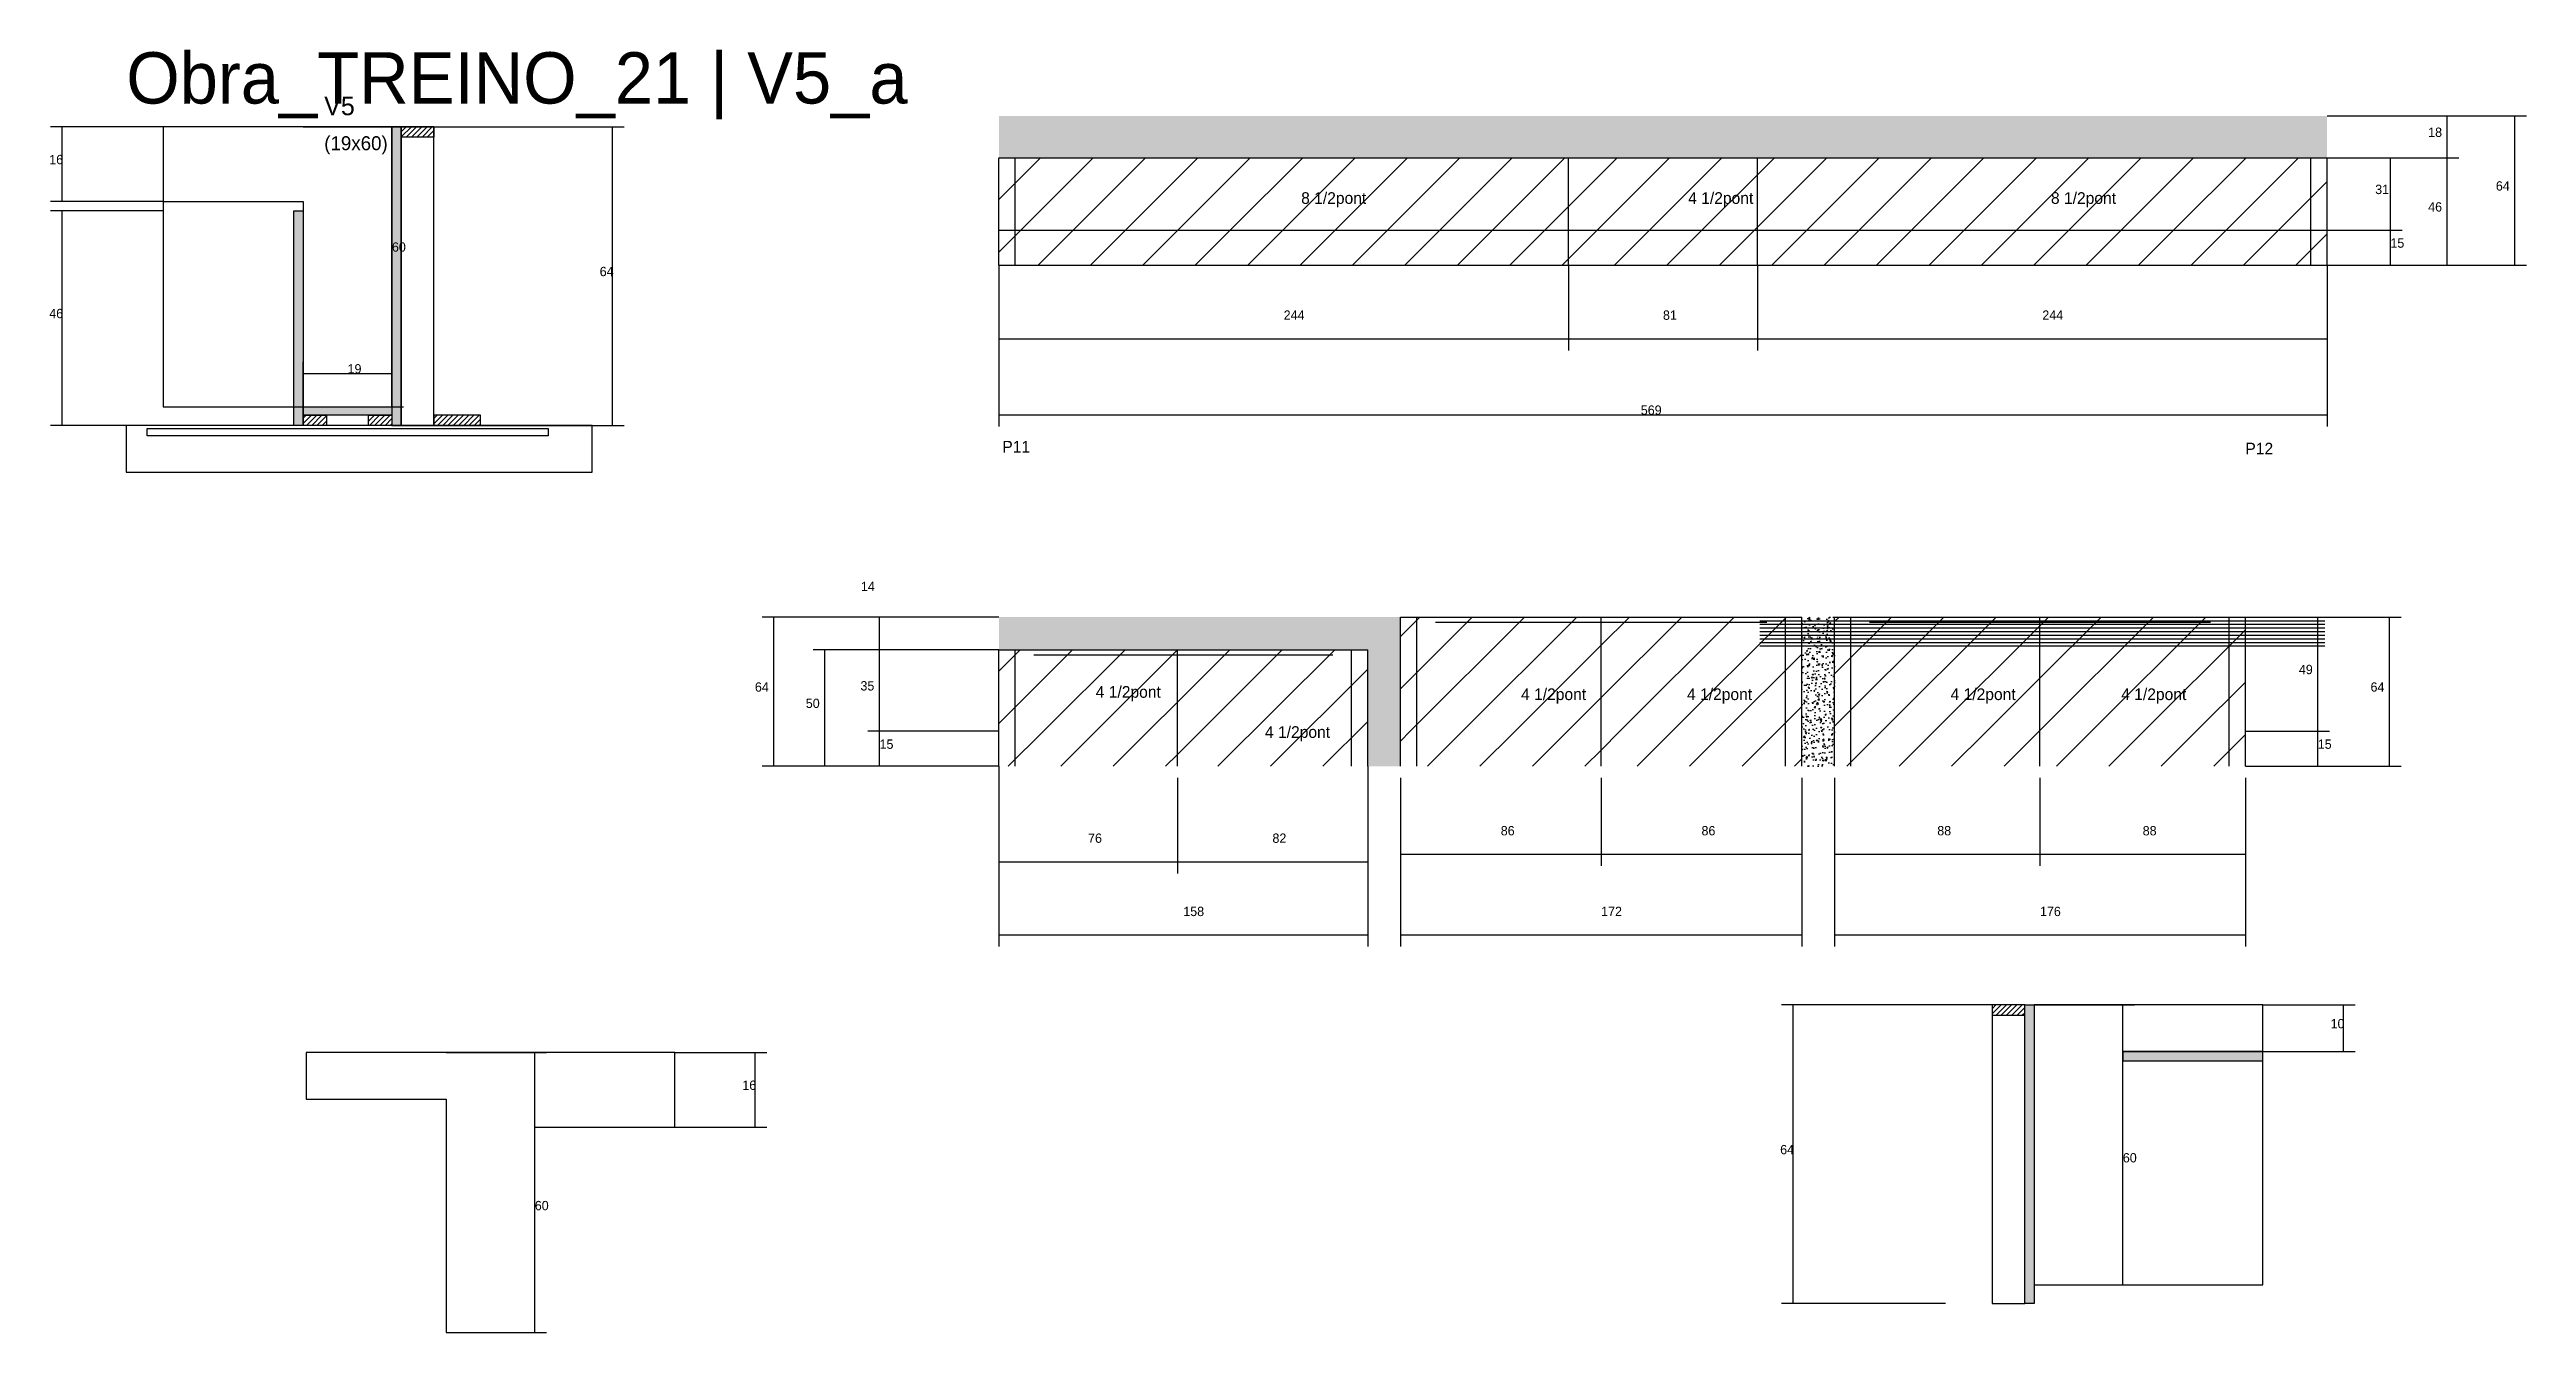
# Model space of a CAD drawing. Header units: metres. Extents: x -41 to 34840, y -36000 to 1848.
# Drawn here: x 5847 to 6908, y -20387 to -19837 of the extents above; entities that cross this region are included whole.
import ezdxf

# ---------------------------------------------------------------- set-up
doc = ezdxf.new("R2010")
doc.units = ezdxf.units.M
for name, color, linetype in [('barrote', 126, 'Continuous'), ('CONCRETO', 251, 'Continuous'), ('COTA', 4, 'Continuous'), ('Cota Seção (2x)', 4, 'Continuous'), ('Hachura', 253, 'Continuous'), ('LABEL_ID', 3, 'Continuous'), ('Madeira', 126, 'Continuous'), ('NOMENCLATURA', 7, 'Continuous'), ('Painéis', 200, 'Continuous'), ('SARR_2.2x7', 40, 'Continuous'), ('SCO-___-LAJ', 4, 'Continuous'), ('Texto Seção', 7, 'Continuous')]:
    doc.layers.add(name, color=color, linetype=linetype)

msp = doc.modelspace()

# ---------------------------------------------------------------- texts
at = {"layer": 'COTA'}
for s, p in [('18', (6866.1, -19874.3)), ('16', (5847, -19886)), ('31', (6843.4, -19898.8)), ('64', (6895.1, -19897.3)), ('46', (6866.1, -19906.3)), ('15', (6849.9, -19921.8)), ('64', (6082.8, -19934)), ('46', (5847, -19952)), ('244', (6375.8, -19952.7)), ('81', (6538.3, -19952.7)), ('244', (6700.8, -19952.7)), ('569', (6528.8, -19993.4)), ('14', (6194.7, -20069)), ('49', (6810.7, -20104.6)), ('64', (6149.3, -20112.1)), ('50', (6171.1, -20119.1)), ('35', (6194.5, -20111.6)), ('64', (6841.4, -20112.1)), ('15', (6202.7, -20136.6)), ('15', (6818.8, -20136.6)), ('86', (6468.8, -20173.7)), ('86', (6554.8, -20173.7)), ('88', (6655.8, -20173.7)), ('88', (6743.8, -20173.7)), ('76', (6292, -20176.9)), ('82', (6371, -20176.9)), ('158', (6332.8, -20208.3)), ('172', (6511.8, -20208.3)), ('176', (6699.8, -20208.3)), ('10', (6824.3, -20256.4)), ('16', (6143.9, -20282.8)), ('64', (6588.5, -20310.4))]:
    msp.add_text(s, height=4, dxfattribs=at).set_placement(p)
at = {"layer": 'Cota Seção (2x)'}
for s, p in [('60', (5993.8, -19923.5)), ('19', (5974.8, -19975.7)), ('60', (6735.3, -20313.9)), ('60', (6055, -20334.4))]:
    msp.add_text(s, height=4, dxfattribs=at).set_placement(p)
at = {"layer": 'LABEL_ID'}
msp.add_text('Obra_TREINO_21 | V5_a', height=22, dxfattribs=at).set_placement((5880, -19860))
at = {"layer": 'NOMENCLATURA'}
for s, p in [('8 1/2pont', (6383.3, -19903)), ('4 1/2pont', (6549.1, -19903)), ('8 1/2pont', (6704.5, -19903)), ('P11', (6255.3, -20009.6)), ('P12', (6787.8, -20010.4)), ('4 1/2pont', (6295.3, -20114.7)), ('4 1/2pont', (6477.5, -20115.7)), ('4 1/2pont', (6548.6, -20115.7)), ('4 1/2pont', (6661.5, -20115.7)), ('4 1/2pont', (6734.6, -20115.7)), ('4 1/2pont', (6367.8, -20131.9))]:
    msp.add_text(s, height=5, dxfattribs=at).set_placement(p)
at = {"layer": 'Texto Seção'}
for s, height, p in [('V5', 8, (5964.8, -19865)), ('(19x60)', 6, (5964.8, -19880))]:
    msp.add_text(s, height=height, dxfattribs=at).set_placement(p)

# ---------------------------------------------------------------- hatches: boundary and pattern name
at = {"layer": 'COTA'}
h = msp.add_hatch(dxfattribs=at)
h.set_pattern_fill('AR-CONC', scale=0.03)
h.paths.add_polyline_path([(6253.8, -19865.3), (6253.8, -19883.3), (6822.8, -19883.3), (6822.8, -19865.3)])
h = msp.add_hatch(dxfattribs=at)
h.set_pattern_fill('AR-CONC', scale=0.03)
h.paths.add_polyline_path([(6411.8, -20144.1), (6425.8, -20144.1), (6425.8, -20080.1), (6253.8, -20080.1), (6253.8, -20094.1), (6411.8, -20094.1)])
h = msp.add_hatch(dxfattribs=at)
h.set_pattern_fill('AR-CONC', scale=0.03)
h.paths.add_polyline_path([(6597.8, -20144.1), (6611.8, -20144.1), (6611.8, -20080.1), (6597.8, -20080.1)])
at = {"layer": 'Hachura'}
h = msp.add_hatch(color=8, dxfattribs=at)
h.dxf.hatch_style = 1
h.paths.add_polyline_path([(5997.8, -19870), (5993.8, -19870), (5993.8, -19870), (5993.8, -19998), (5993.8, -19998), (5997.8, -19998), (5997.8, -19998), (5997.8, -19870)])
h = msp.add_hatch(dxfattribs=at)
h.set_pattern_fill('ANSI31', scale=0.5)
h.paths.add_polyline_path([(6011.8, -19870), (6011.8, -19874.4), (6011.8, -19874.4), (5997.8, -19874.4), (5997.8, -19874.4), (5997.8, -19870), (5997.8, -19870), (6011.8, -19870)])
h = msp.add_hatch(dxfattribs=at)
h.set_pattern_fill('ANSI31', scale=5)
h.paths.add_polyline_path([(6497.8, -19914.3), (6497.8, -19883.3), (6253.8, -19883.3), (6253.8, -19914.3)])
h = msp.add_hatch(dxfattribs=at)
h.set_pattern_fill('ANSI31', scale=5)
h.paths.add_polyline_path([(6578.8, -19914.3), (6578.8, -19883.3), (6497.8, -19883.3), (6497.8, -19914.3)])
h = msp.add_hatch(dxfattribs=at)
h.set_pattern_fill('ANSI31', scale=5)
h.paths.add_polyline_path([(6822.8, -19914.3), (6822.8, -19883.3), (6578.8, -19883.3), (6578.8, -19914.3)])
h = msp.add_hatch(color=8, dxfattribs=at)
h.dxf.hatch_style = 1
h.paths.add_polyline_path([(5951.8, -19906), (5955.8, -19906), (5955.8, -19906), (5955.8, -19998), (5955.8, -19998), (5951.8, -19998), (5951.8, -19998), (5951.8, -19906)])
h = msp.add_hatch(dxfattribs=at)
h.set_pattern_fill('ANSI31', scale=5)
h.paths.add_polyline_path([(6253.8, -19914.3), (6253.8, -19929.3), (6497.8, -19929.3), (6497.8, -19914.3)])
h = msp.add_hatch(dxfattribs=at)
h.set_pattern_fill('ANSI31', scale=5)
h.paths.add_polyline_path([(6578.8, -19929.3), (6578.8, -19914.3), (6497.8, -19914.3), (6497.8, -19929.3)])
h = msp.add_hatch(dxfattribs=at)
h.set_pattern_fill('ANSI31', scale=5)
h.paths.add_polyline_path([(6578.8, -19914.3), (6578.8, -19929.3), (6822.8, -19929.3), (6822.8, -19914.3)])
h = msp.add_hatch(color=8, dxfattribs=at)
h.dxf.hatch_style = 1
h.paths.add_polyline_path([(5955.8, -19993.6), (5955.8, -19990), (5955.8, -19990), (5993.8, -19990), (5993.8, -19990), (5993.8, -19993.6), (5993.8, -19993.6), (5955.8, -19993.6)])
h = msp.add_hatch(dxfattribs=at)
h.set_pattern_fill('ANSI31', scale=0.5)
h.paths.add_polyline_path([(5955.8, -19998), (5955.8, -19993.6), (5955.8, -19993.6), (5965.8, -19993.6), (5965.8, -19993.6), (5965.8, -19998), (5965.8, -19998), (5955.8, -19998)])
h = msp.add_hatch(dxfattribs=at)
h.set_pattern_fill('ANSI31', scale=0.5)
h.paths.add_polyline_path([(5983.8, -19998), (5983.8, -19993.6), (5983.8, -19993.6), (5993.8, -19993.6), (5993.8, -19993.6), (5993.8, -19998), (5993.8, -19998), (5983.8, -19998)])
h = msp.add_hatch(dxfattribs=at)
h.set_pattern_fill('ANSI31', scale=0.5)
h.paths.add_polyline_path([(6031.8, -19998), (6031.8, -19993.6), (6031.8, -19993.6), (6011.8, -19993.6), (6011.8, -19993.6), (6011.8, -19998), (6011.8, -19998), (6031.8, -19998)])
h = msp.add_hatch(dxfattribs=at)
h.set_pattern_fill('ANSI31', scale=5)
h.paths.add_polyline_path([(6425.8, -20080.1), (6425.8, -20129.1), (6511.8, -20129.1), (6511.8, -20080.1)])
h = msp.add_hatch(dxfattribs=at)
h.set_pattern_fill('ANSI31', scale=5)
h.paths.add_polyline_path([(6511.8, -20080.1), (6511.8, -20129.1), (6597.8, -20129.1), (6597.8, -20080.1)])
h = msp.add_hatch(dxfattribs=at)
h.set_pattern_fill('ANSI31', scale=5)
h.paths.add_polyline_path([(6699.8, -20129.1), (6699.8, -20080.1), (6611.8, -20080.1), (6611.8, -20129.1)])
h = msp.add_hatch(dxfattribs=at)
h.set_pattern_fill('ANSI31', scale=5)
h.paths.add_polyline_path([(6787.8, -20129.1), (6787.8, -20080.1), (6699.8, -20080.1), (6699.8, -20129.1)])
h = msp.add_hatch(dxfattribs=at)
h.set_pattern_fill('ANSI31', scale=5)
h.paths.add_polyline_path([(6330.3, -20129.1), (6330.3, -20094.1), (6253.8, -20094.1), (6253.8, -20129.1)])
h = msp.add_hatch(dxfattribs=at)
h.set_pattern_fill('ANSI31', scale=5)
h.paths.add_polyline_path([(6411.8, -20144.1), (6411.8, -20094.1), (6330.3, -20094.1), (6330.3, -20144.1)])
h = msp.add_hatch(dxfattribs=at)
h.set_pattern_fill('ANSI31', scale=5)
h.paths.add_polyline_path([(6330.3, -20144.1), (6330.3, -20129.1), (6253.8, -20129.1), (6253.8, -20144.1)])
h = msp.add_hatch(dxfattribs=at)
h.set_pattern_fill('ANSI31', scale=5)
h.paths.add_polyline_path([(6425.8, -20129.1), (6425.8, -20144.1), (6511.8, -20144.1), (6511.8, -20129.1)])
h = msp.add_hatch(dxfattribs=at)
h.set_pattern_fill('ANSI31', scale=5)
h.paths.add_polyline_path([(6597.8, -20144.1), (6597.8, -20129.1), (6511.8, -20129.1), (6511.8, -20144.1)])
h = msp.add_hatch(dxfattribs=at)
h.set_pattern_fill('ANSI31', scale=5)
h.paths.add_polyline_path([(6699.8, -20144.1), (6699.8, -20129.1), (6611.8, -20129.1), (6611.8, -20144.1)])
h = msp.add_hatch(dxfattribs=at)
h.set_pattern_fill('ANSI31', scale=5)
h.paths.add_polyline_path([(6787.8, -20144.1), (6787.8, -20129.1), (6699.8, -20129.1), (6699.8, -20144.1)])
h = msp.add_hatch(dxfattribs=at)
h.set_pattern_fill('ANSI31', scale=0.5)
h.paths.add_polyline_path([(6679.3, -20246.4), (6679.3, -20250.8), (6679.3, -20250.8), (6693.3, -20250.8), (6693.3, -20250.8), (6693.3, -20246.4), (6693.3, -20246.4), (6679.3, -20246.4)])
h = msp.add_hatch(color=8, dxfattribs=at)
h.dxf.hatch_style = 1
h.paths.add_polyline_path([(6693.3, -20246.4), (6697.3, -20246.4), (6697.3, -20246.4), (6697.3, -20374.4), (6697.3, -20374.4), (6693.3, -20374.4), (6693.3, -20374.4), (6693.3, -20246.4)])
h = msp.add_hatch(color=8, dxfattribs=at)
h.dxf.hatch_style = 1
h.paths.add_polyline_path([(6795.3, -20270.4), (6795.3, -20266.4), (6795.3, -20266.4), (6735.3, -20266.4), (6735.3, -20266.4), (6735.3, -20270.4), (6735.3, -20270.4), (6795.3, -20270.4)])

# ---------------------------------------------------------------- linework, layer by layer
at = {"layer": 'barrote'}
msp.add_lwpolyline([(5880, -20018), (6079.6, -20018), (6079.6, -19998), (5880, -19998)], close=True, dxfattribs=at)
at = {"layer": 'CONCRETO'}
for points in [[(5993.8, -19890), (5993.8, -19870), (5895.8, -19870), (5895.8, -19902), (5955.8, -19902), (5955.8, -19990), (5993.8, -19990), (5993.8, -19890)], [(5895.8, -19990), (5993.8, -19990), (5993.8, -19870), (5895.8, -19870)], [(6795.3, -20266.4), (6795.3, -20246.4), (6697.3, -20246.4), (6697.3, -20246.4), (6697.3, -20246.4), (6697.3, -20366.4), (6735.3, -20366.4), (6735.3, -20276.4), (6735.3, -20266.4)], [(6697.3, -20366.4), (6795.3, -20366.4), (6795.3, -20246.4), (6697.3, -20246.4)], [(6115, -20298.8), (6115, -20266.8), (5957, -20266.8), (5957, -20286.8), (6017, -20286.8), (6017, -20386.8), (6055, -20386.8), (6055, -20308.8), (6055, -20298.8)]]:
    msp.add_lwpolyline(points, close=True, dxfattribs=at)
at = {"layer": 'COTA'}
for p, q in [((5895.8, -19870), (5847.5, -19870)), ((5852.5, -19902), (5852.5, -19870)), ((6011.8, -19870), (6093.3, -19870)), ((6088.3, -19998), (6088.3, -19870)), ((6822.8, -19865.3), (6879.2, -19865.3)), ((6822.8, -19865.3), (6908.2, -19865.3)), ((6874.2, -19883.3), (6874.2, -19865.3)), ((6903.2, -19929.3), (6903.2, -19865.3)), ((6822.8, -19883.3), (6854.9, -19883.3)), ((6822.8, -19883.3), (6879.2, -19883.3)), ((6822.8, -19883.3), (6879.2, -19883.3)), ((6849.9, -19914.3), (6849.9, -19883.3)), ((6874.2, -19929.3), (6874.2, -19883.3)), ((5895.8, -19902), (5847.5, -19902)), ((5895.8, -19906), (5847.5, -19906)), ((5852.5, -19998), (5852.5, -19906)), ((6822.8, -19914.3), (6854.9, -19914.3)), ((6822.8, -19914.3), (6854.9, -19914.3)), ((6849.9, -19929.3), (6849.9, -19914.3)), ((6253.8, -19929.3), (6253.8, -19965.8)), ((6497.8, -19929.3), (6497.8, -19965.8)), ((6497.8, -19929.3), (6497.8, -19965.8)), ((6578.8, -19929.3), (6578.8, -19965.8)), ((6578.8, -19929.3), (6578.8, -19965.8)), ((6822.8, -19929.3), (6822.8, -19965.8)), ((6822.8, -19929.3), (6908.2, -19929.3)), ((6822.8, -19929.3), (6854.9, -19929.3)), ((6822.8, -19929.3), (6879.2, -19929.3)), ((6253.8, -19944.3), (6253.8, -19998.4)), ((6822.8, -19944.3), (6822.8, -19998.4)), ((6253.8, -19960.8), (6497.8, -19960.8)), ((6497.8, -19960.8), (6578.8, -19960.8)), ((6578.8, -19960.8), (6822.8, -19960.8)), ((5917.8, -19998), (5847.5, -19998)), ((6031.8, -19998), (6093.3, -19998)), ((6253.8, -19993.4), (6822.8, -19993.4)), ((6253.8, -20080.1), (6152.4, -20080.1)), ((6157.4, -20144.1), (6157.4, -20080.1)), ((6253.8, -20080.1), (6197.7, -20080.1)), ((6202.7, -20094.1), (6202.7, -20080.1)), ((6787.8, -20080.1), (6854.5, -20080.1)), ((6787.8, -20080.1), (6823.8, -20080.1)), ((6818.8, -20129.1), (6818.8, -20080.1)), ((6849.5, -20144.1), (6849.5, -20080.1)), ((6253.8, -20094.1), (6174.2, -20094.1)), ((6179.2, -20144.1), (6179.2, -20094.1)), ((6253.8, -20094.1), (6197.7, -20094.1)), ((6253.8, -20094.1), (6197.7, -20094.1)), ((6202.7, -20129.1), (6202.7, -20094.1)), ((6253.8, -20129.1), (6197.7, -20129.1)), ((6253.8, -20129.1), (6197.7, -20129.1)), ((6202.7, -20144.1), (6202.7, -20129.1)), ((6787.8, -20129.1), (6823.8, -20129.1)), ((6787.8, -20129.1), (6823.8, -20129.1)), ((6818.8, -20144.1), (6818.8, -20129.1)), ((6253.8, -20144.1), (6152.4, -20144.1)), ((6253.8, -20144.1), (6174.2, -20144.1)), ((6253.8, -20144.1), (6197.7, -20144.1)), ((6253.8, -20144.1), (6253.8, -20221.4)), ((6253.8, -20149.1), (6253.8, -20190)), ((6330.3, -20149.1), (6330.3, -20190)), ((6330.3, -20149.1), (6330.3, -20190)), ((6411.8, -20144.1), (6411.8, -20221.4)), ((6411.8, -20149.1), (6411.8, -20190)), ((6425.8, -20149.1), (6425.8, -20186.8)), ((6511.8, -20149.1), (6511.8, -20186.8)), ((6511.8, -20149.1), (6511.8, -20186.8)), ((6597.8, -20149.1), (6597.8, -20186.8)), ((6611.8, -20149.1), (6611.8, -20186.8)), ((6699.8, -20149.1), (6699.8, -20186.8)), ((6699.8, -20149.1), (6699.8, -20186.8)), ((6787.8, -20144.1), (6854.5, -20144.1)), ((6787.8, -20144.1), (6823.8, -20144.1)), ((6787.8, -20149.1), (6787.8, -20186.8)), ((6425.8, -20179.1), (6425.8, -20221.4)), ((6597.8, -20179.1), (6597.8, -20221.4)), ((6611.8, -20179.1), (6611.8, -20221.4)), ((6787.8, -20179.1), (6787.8, -20221.4)), ((6253.8, -20185), (6330.3, -20185)), ((6330.3, -20185), (6411.8, -20185)), ((6425.8, -20181.8), (6511.8, -20181.8)), ((6511.8, -20181.8), (6597.8, -20181.8)), ((6611.8, -20181.8), (6699.8, -20181.8)), ((6699.8, -20181.8), (6787.8, -20181.8)), ((6253.8, -20216.4), (6411.8, -20216.4)), ((6425.8, -20216.4), (6597.8, -20216.4)), ((6611.8, -20216.4), (6787.8, -20216.4)), ((6679.3, -20246.4), (6589, -20246.4)), ((6594, -20374.4), (6594, -20246.4)), ((6795.3, -20246.4), (6834.8, -20246.4)), ((6829.8, -20266.4), (6829.8, -20246.4)), ((6795.3, -20266.4), (6834.8, -20266.4)), ((6115, -20266.8), (6154.4, -20266.8)), ((6149.4, -20298.8), (6149.4, -20266.8)), ((6115, -20298.8), (6154.4, -20298.8)), ((6659.3, -20374.4), (6589, -20374.4))]:
    msp.add_line(p, q, dxfattribs=at)
at = {"layer": 'Cota Seção (2x)'}
for p, q in [((5955.8, -19870), (5998.8, -19870)), ((5993.8, -19990), (5993.8, -19870)), ((5955.8, -19990), (5955.8, -19970.7)), ((5955.8, -19975.7), (5993.8, -19975.7)), ((5993.8, -19990), (5993.8, -19970.7)), ((5955.8, -19990), (5998.8, -19990)), ((6697.3, -20246.4), (6740.3, -20246.4)), ((6735.3, -20366.4), (6735.3, -20246.4)), ((6017, -20266.8), (6060, -20266.8)), ((6055, -20386.8), (6055, -20266.8)), ((6697.3, -20366.4), (6740.3, -20366.4)), ((6017, -20386.8), (6060, -20386.8))]:
    msp.add_line(p, q, dxfattribs=at)
at = {"layer": 'Madeira'}
for points in [[(6011.8, -19870), (6011.8, -19874.4), (5997.8, -19874.4), (5997.8, -19870)], [(6011.8, -19870), (5997.8, -19870), (5997.8, -19998), (6011.8, -19998)], [(5880, -20018), (6079.6, -20018), (6079.6, -19998), (5880, -19998)], [(5955.8, -19998), (5955.8, -19993.6), (5965.8, -19993.6), (5965.8, -19998)], [(5983.8, -19998), (5983.8, -19993.6), (5993.8, -19993.6), (5993.8, -19998)], [(6031.8, -19998), (6031.8, -19993.6), (6011.8, -19993.6), (6011.8, -19998)], [(6679.3, -20246.4), (6679.3, -20250.8), (6693.3, -20250.8), (6693.3, -20246.4)], [(6679.3, -20374.4), (6693.3, -20374.4), (6693.3, -20246.4), (6679.3, -20246.4)]]:
    msp.add_lwpolyline(points, close=True, dxfattribs=at)
at = {"layer": 'Painéis'}
for p, q in [((6253.8, -19883.3), (6822.8, -19883.3)), ((6253.8, -19929.3), (6253.8, -19883.3)), ((6497.8, -19929.3), (6497.8, -19883.3)), ((6578.8, -19929.3), (6578.8, -19883.3)), ((6822.8, -19929.3), (6822.8, -19883.3)), ((5895.8, -19902), (5955.8, -19902)), ((6253.8, -19914.3), (6822.8, -19914.3)), ((6253.8, -19929.3), (6822.8, -19929.3)), ((5955.8, -19990), (5993.8, -19990)), ((6425.8, -20080.1), (6597.8, -20080.1)), ((6425.8, -20144.1), (6425.8, -20080.1)), ((6511.8, -20144.1), (6511.8, -20080.1)), ((6597.8, -20144.1), (6597.8, -20080.1)), ((6611.8, -20080.1), (6787.8, -20080.1)), ((6611.8, -20144.1), (6611.8, -20080.1)), ((6699.8, -20144.1), (6699.8, -20080.1)), ((6787.8, -20144.1), (6787.8, -20080.1)), ((6253.8, -20094.1), (6411.8, -20094.1)), ((6253.8, -20144.1), (6253.8, -20094.1)), ((6330.3, -20144.1), (6330.3, -20094.1)), ((6411.8, -20144.1), (6411.8, -20094.1))]:
    msp.add_line(p, q, dxfattribs=at)
for points in [[(5997.8, -19870), (5993.8, -19870), (5993.8, -19998), (5997.8, -19998)], [(5951.8, -19906), (5955.8, -19906), (5955.8, -19998), (5951.8, -19998)], [(5955.8, -19993.6), (5955.8, -19990), (5993.8, -19990), (5993.8, -19993.6)], [(6693.3, -20246.4), (6697.3, -20246.4), (6697.3, -20374.4), (6693.3, -20374.4)], [(6795.3, -20270.4), (6795.3, -20266.4), (6735.3, -20266.4), (6735.3, -20270.4)]]:
    msp.add_lwpolyline(points, close=True, dxfattribs=at)
at = {"layer": 'SARR_2.2x7'}
for p, q in [((6260.8, -19914.3), (6260.8, -19883.3)), ((6815.8, -19914.3), (6815.8, -19883.3)), ((6260.8, -19929.3), (6260.8, -19914.3)), ((6815.8, -19929.3), (6815.8, -19914.3)), ((6432.8, -20129.1), (6432.8, -20080.1)), ((6440.8, -20082.3), (6511.8, -20082.3)), ((6511.8, -20082.3), (6582.8, -20082.3)), ((6579.8, -20081.7), (6821.8, -20081.7)), ((6579.8, -20083.2), (6821.8, -20083.2)), ((6579.8, -20084.8), (6821.8, -20084.8)), ((6590.8, -20129.1), (6590.8, -20080.1)), ((6618.8, -20129.1), (6618.8, -20080.1)), ((6626.8, -20082.3), (6699.8, -20082.3)), ((6699.8, -20082.3), (6772.8, -20082.3)), ((6780.8, -20129.1), (6780.8, -20080.1)), ((6260.8, -20129.1), (6260.8, -20094.1)), ((6268.8, -20096.3), (6330.3, -20096.3)), ((6330.3, -20096.3), (6396.8, -20096.3)), ((6404.8, -20144.1), (6404.8, -20094.1)), ((6579.8, -20086.3), (6821.8, -20086.3)), ((6579.8, -20087.9), (6821.8, -20087.9)), ((6579.8, -20089.4), (6821.8, -20089.4)), ((6579.8, -20091), (6821.8, -20091)), ((6579.8, -20092.5), (6821.8, -20092.5)), ((6260.8, -20144.1), (6260.8, -20129.1)), ((6432.8, -20144.1), (6432.8, -20129.1)), ((6590.8, -20144.1), (6590.8, -20129.1)), ((6618.8, -20144.1), (6618.8, -20129.1)), ((6780.8, -20144.1), (6780.8, -20129.1))]:
    msp.add_line(p, q, dxfattribs=at)
at = {"layer": 'SCO-___-LAJ'}
msp.add_lwpolyline([(5889, -19999.3), (6060.7, -19999.3), (6060.7, -20002.5), (5889, -20002.5)], close=True, dxfattribs=at)

msp.set_redraw_order([(e.dxf.handle, doc.entitydb.next_handle()) for e in msp.query("TEXT MTEXT ATTDEF DIMENSION ARC_DIMENSION")])  # texts and dimensions are drawn at this point

doc.saveas('drawing.dxf')
